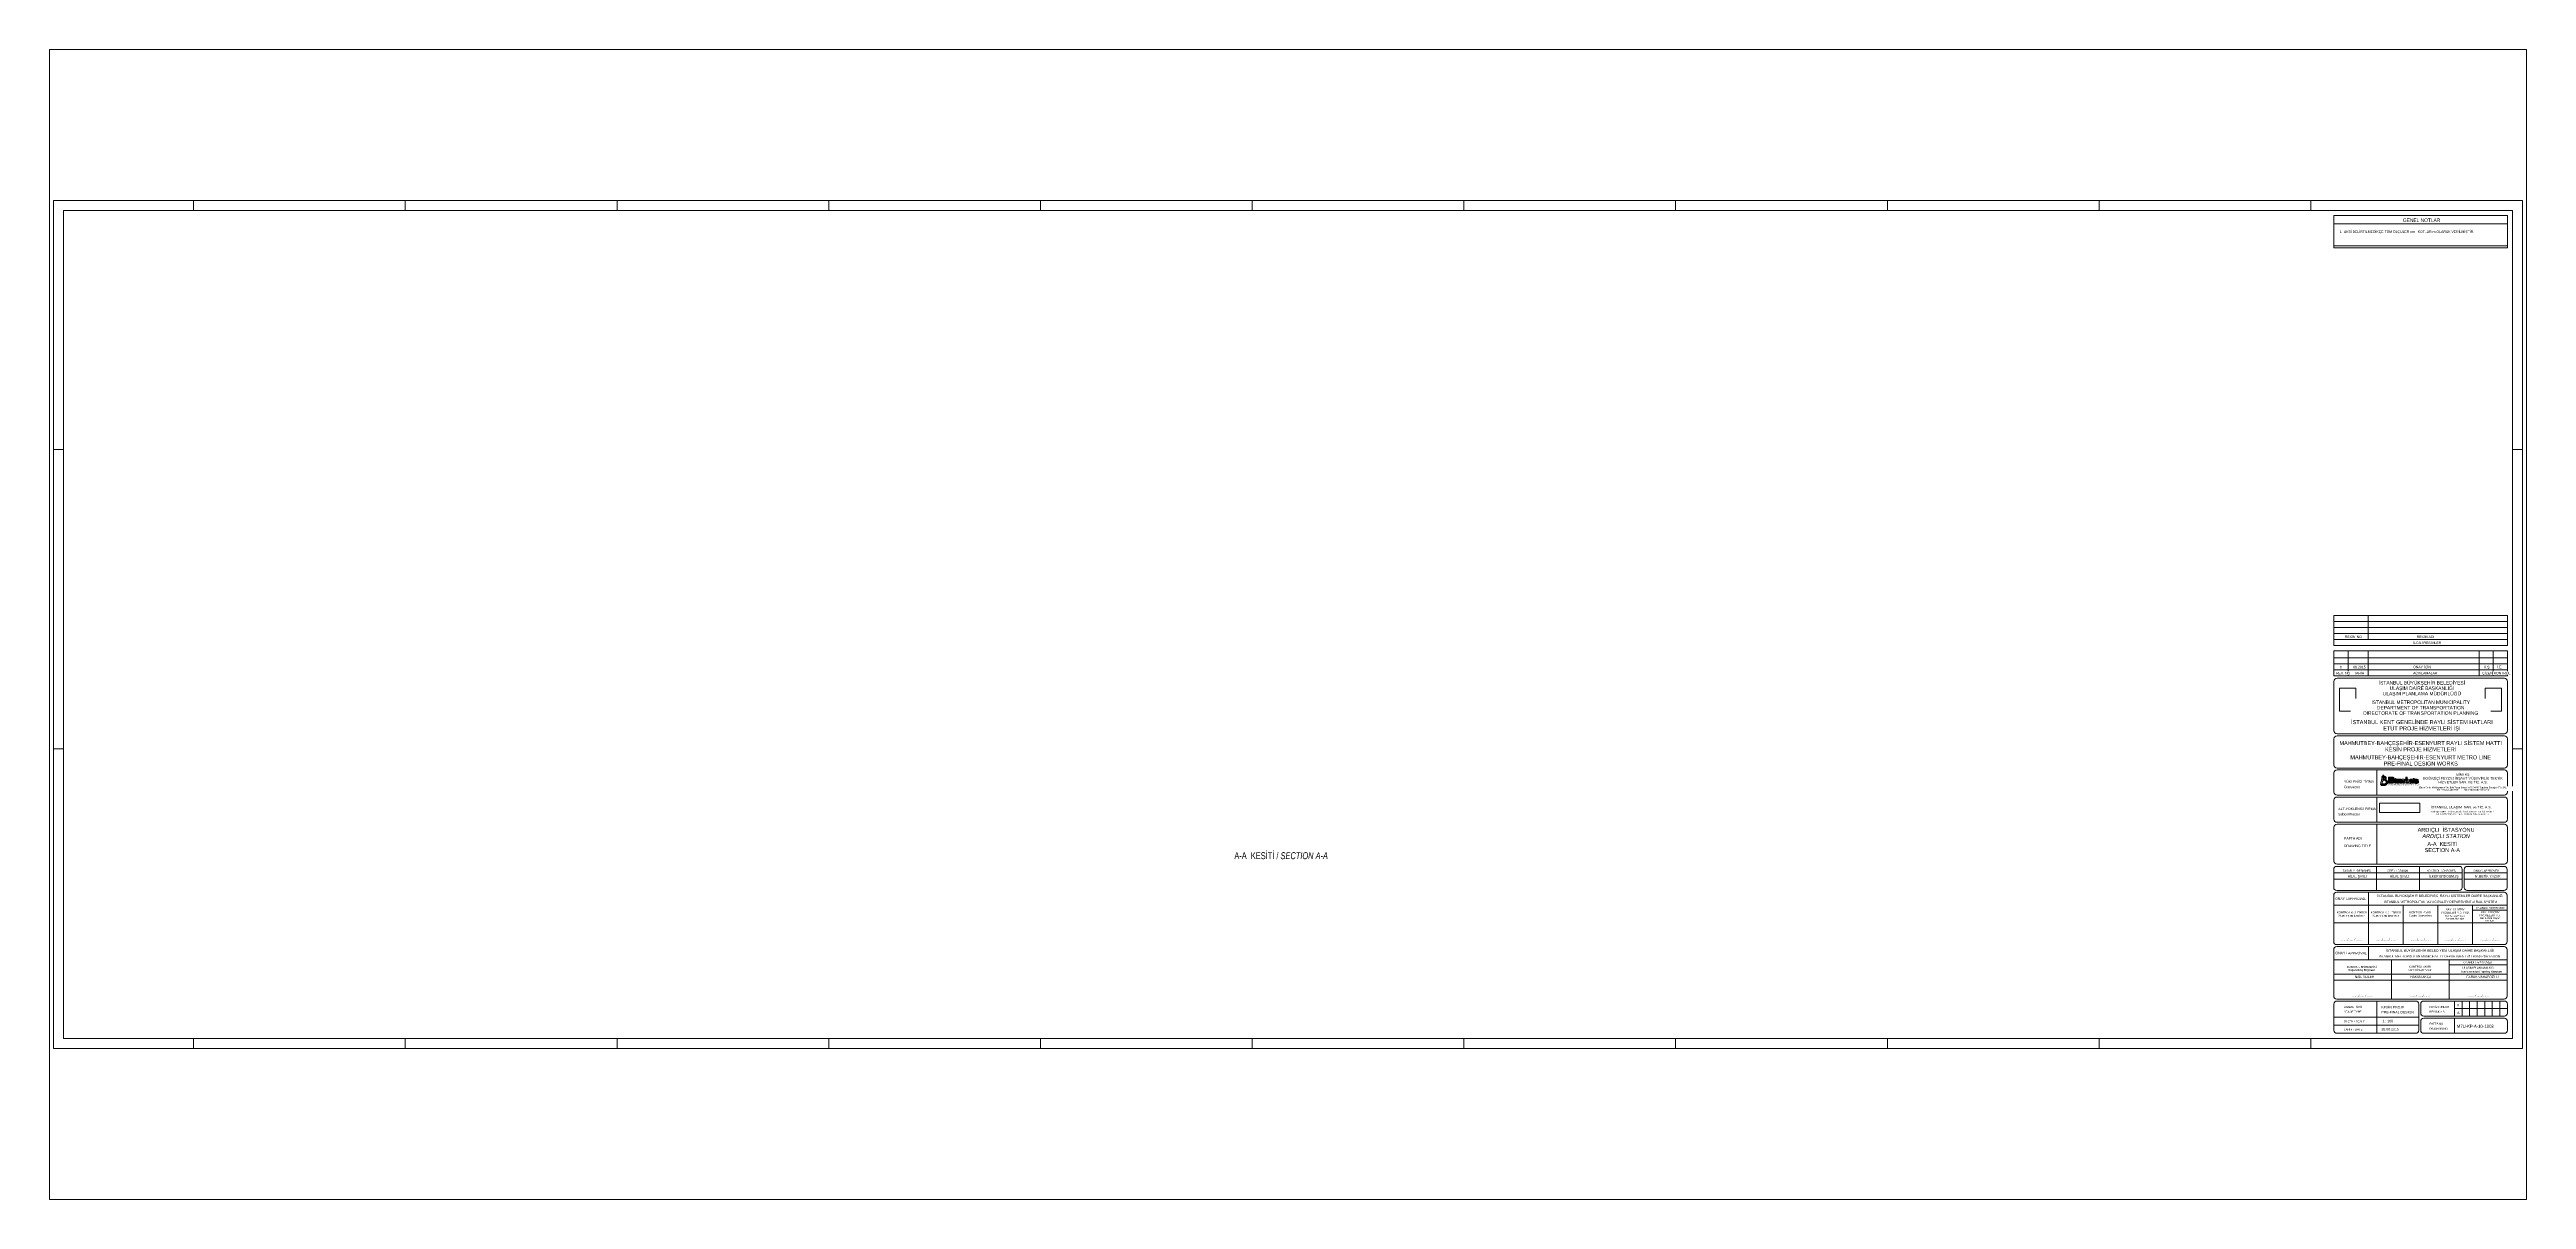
# Paper-space layout 'M7U-KP-A-10-1002' of a CAD drawing. Header units: centimetres. Extents: x -105 to 140, y -15 to 99.
import ezdxf

# ---------------------------------------------------------------- set-up
doc = ezdxf.new("R2010")
doc.units = ezdxf.units.CM
doc.header["$LTSCALE"] = 200
for name, color, linetype, lineweight in [('G-ANNO-TEXT', 231, 'Continuous', 9), ('G-ANNO-TTLB', 6, 'Continuous', 9), ('G-ANNO-TTLB-THIN', 151, 'Continuous', 9), ('G-IMPT', 8, 'Continuous', 9)]:
    doc.layers.add(name, color=color, linetype=linetype, lineweight=lineweight)
doc.styles.add('@Arial Unicode MS', font='ARIALUNI.ttf', dxfattribs={"width": 1.2, "height": 0.106733})
doc.styles.add('Arial_10', font='arial.ttf', dxfattribs={"width": 0.8, "height": 0.245883})
doc.styles.add('Arial_11', font='arial.ttf', dxfattribs={"height": 0.226213})
doc.styles.add('Arial_12', font='arial.ttf', dxfattribs={"height": 0.157365})
doc.styles.add('Arial_13', font='arial.ttf', dxfattribs={"width": 0.75, "height": 0.245883})
doc.styles.add('Arial_14', font='arial.ttf', dxfattribs={"width": 0.8, "height": 0.29506})
doc.styles.add('Arial_5', font='arial.ttf', dxfattribs={"height": 0.245883})
doc.styles.add('Arial_6', font='arial.ttf', dxfattribs={"height": 0.344237})
doc.styles.add('Arial_7', font='arial.ttf', dxfattribs={"height": 0.393413})
doc.styles.add('Arial_8', font='arial.ttf', dxfattribs={"height": 0.14753})
doc.styles.add('Arial_9', font='arial.ttf', dxfattribs={"height": 0.196707})
doc.styles.add('Arial_I_1', font='ariali.ttf', dxfattribs={"height": 0.245883})
doc.styles.add('Arial_I_2', font='ariali.ttf', dxfattribs={"height": 0.196707})
doc.styles.add('Dotum_B', font='', dxfattribs={"width": 1.1, "height": 0.07848})
doc.styles.add('Swis721 LtCn BT_5', font='swisscl.ttf', dxfattribs={"height": 0.685978})
doc.styles.get('Dotum_B').set_extended_font_data('Dotum', bold=True)
picture_1 = doc.add_image_def('image1.jpg', size_in_pixel=(3619, 847))
picture_2 = doc.add_image_def('image2.jpg', size_in_pixel=(159, 226))

# ---------------------------------------------------------------- blocks, each defined once
blk = doc.blocks.new('MAHMUTBEY_BAHÇEŞEHİR_A0_6A4_ANTED_rev - bimtas logo_dwg-2001251-A-A  KESİTİ                                                                        SECTION A-A')
at = {"layer": 'G-ANNO-TTLB'}
h = blk.add_hatch(color=256, dxfattribs=at)
edge = h.paths.add_edge_path(flags=0)
edge.add_line((143.73, 126.49), (143.61, 126.49))
edge.add_line((143.61, 126.49), (143.61, 126.38))
edge.add_line((143.61, 126.38), (143.72, 126.38))
edge.add_arc((143.73, 126.44), 0.0558, 267.6466, 450.0573)
edge = h.paths.add_edge_path(flags=0)
edge.add_line((143.73, 126.7), (143.61, 126.7))
edge.add_line((143.61, 126.7), (143.61, 126.6))
edge.add_line((143.61, 126.6), (143.72, 126.6))
edge.add_arc((143.7, 126.65), 0.0555, 285.3365, 423.3631)
edge = h.paths.add_edge_path(flags=0)
edge.add_arc((143.81, 126.68), 0.143, 38.1519, 70.8877)
edge.add_arc((143.69, 126.35), 0.496, 70.8877, 79.7931)
edge.add_arc((143.74, 126.6), 0.239, 79.7931, 91.9014)
edge.add_line((143.73, 126.84), (143.41, 126.84))
edge.add_line((143.41, 126.84), (143.41, 126.84))
edge.add_line((143.41, 126.84), (143.41, 126.25))
edge.add_line((143.41, 126.25), (143.77, 126.25))
edge.add_line((143.77, 126.25), (143.83, 126.26))
edge.add_line((143.83, 126.26), (143.88, 126.28))
edge.add_line((143.88, 126.28), (143.92, 126.31))
edge.add_line((143.92, 126.31), (143.95, 126.35))
edge.add_arc((143.75, 126.42), 0.217, 339.9079, 381.7413)
edge.add_arc((143.87, 126.47), 0.085, 21.7413, 87.0404)
edge.add_arc((143.88, 126.56), 0.00824, 85.0268, 267.0404, ccw=False)
edge.add_arc((143.8, 126.7), 0.146, 301.4048, 350.5029)
edge.add_arc((143.82, 126.69), 0.126, 350.5029, 398.1519)
edge = h.paths.add_edge_path(flags=0)
edge.add_line((142.93, 126.53), (142.93, 126.53))
edge.add_line((142.93, 126.53), (142.93, 126.53))
edge = h.paths.add_edge_path(flags=0)
edge.add_line((142.92, 126.54), (142.92, 126.54))
edge.add_line((142.93, 126.55), (142.92, 126.54))
edge = h.paths.add_edge_path(flags=0)
edge.add_line((142.93, 126.55), (142.93, 126.55))
edge.add_line((142.93, 126.56), (142.93, 126.55))
edge = h.paths.add_edge_path(flags=0)
edge.add_line((142.94, 126.57), (142.94, 126.57))
edge.add_line((142.95, 126.58), (142.94, 126.57))
edge = h.paths.add_edge_path(flags=0)
edge.add_line((143.03, 126.66), (143.02, 126.65))
edge.add_line((143.03, 126.66), (143.03, 126.66))
edge = h.paths.add_edge_path(flags=0)
edge.add_line((142.75, 126.91), (142.75, 126.9))
edge.add_line((142.75, 126.92), (142.75, 126.91))
edge = h.paths.add_edge_path(flags=0)
edge.add_line((142.77, 126.92), (142.76, 126.92))
edge.add_line((142.78, 126.91), (142.77, 126.92))
edge = h.paths.add_edge_path(flags=0)
edge.add_arc((142.96, 126.72), 0.21, -9.5386, 61.252, ccw=False)
edge.add_line((143.16, 126.68), (143.13, 126.62))
edge.add_line((143.13, 126.62), (143.1, 126.59))
edge.add_line((143.1, 126.59), (143.01, 126.55))
edge.add_line((143.01, 126.55), (142.93, 126.53))
edge.add_line((142.92, 126.53), (142.93, 126.53))
edge.add_line((142.93, 126.56), (142.94, 126.57))
edge.add_line((142.95, 126.58), (142.97, 126.61))
edge.add_line((142.98, 126.61), (142.97, 126.61))
edge.add_line((142.98, 126.61), (142.99, 126.62))
edge.add_line((143, 126.62), (142.99, 126.62))
edge.add_line((143, 126.62), (143.01, 126.63))
edge.add_line((143.01, 126.63), (143.02, 126.65))
edge.add_line((143.03, 126.66), (143.03, 126.67))
edge.add_line((143.03, 126.68), (143.03, 126.67))
edge.add_line((143.03, 126.7), (143.03, 126.69))
edge.add_line((143.03, 126.7), (143.03, 126.72))
edge.add_line((143.03, 126.72), (143.03, 126.74))
edge.add_line((143.03, 126.74), (143.02, 126.76))
edge.add_line((143.02, 126.76), (143, 126.78))
edge.add_line((143, 126.78), (142.99, 126.79))
edge.add_line((142.99, 126.79), (142.97, 126.8))
edge.add_line((142.97, 126.8), (142.94, 126.81))
edge.add_line((142.94, 126.81), (142.87, 126.81))
edge.add_line((142.87, 126.81), (142.85, 126.8))
edge.add_line((142.85, 126.8), (142.82, 126.8))
edge.add_line((142.81, 126.8), (142.82, 126.8))
edge.add_line((142.81, 126.8), (142.76, 126.8))
edge.add_line((142.75, 126.8), (142.76, 126.8))
edge.add_line((142.75, 126.8), (142.75, 126.8))
edge.add_line((142.74, 126.81), (142.75, 126.8))
edge.add_line((142.74, 126.81), (142.74, 126.82))
edge.add_line((142.73, 126.82), (142.74, 126.82))
edge.add_line((142.73, 126.82), (142.73, 126.84))
edge.add_line((142.73, 126.85), (142.73, 126.84))
edge.add_line((142.73, 126.85), (142.74, 126.87))
edge.add_line((142.74, 126.89), (142.74, 126.87))
edge.add_line((142.74, 126.89), (142.75, 126.9))
edge.add_line((142.78, 126.91), (142.79, 126.91))
edge.add_line((142.81, 126.91), (142.79, 126.91))
edge.add_line((142.81, 126.91), (142.82, 126.91))
edge.add_line((142.82, 126.91), (143.02, 126.91))
edge.add_line((143.02, 126.91), (143.04, 126.91))
edge.add_line((143.04, 126.91), (143.06, 126.9))
blk.add_hatch(color=256, dxfattribs=at).paths.add_polyline_path([(144.18, 126.64), (144.18, 126.25), (144.02, 126.25), (144.02, 126.64), (144.1, 126.56)], flags=0)
h = blk.add_hatch(color=256, dxfattribs=at)
edge = h.paths.add_edge_path(flags=0)
edge.add_arc((144.86, 126.52), 0.133, 4.8053, 70.0634, ccw=False)
edge.add_line((144.99, 126.53), (144.99, 126.25))
edge.add_line((144.99, 126.25), (144.82, 126.25))
edge.add_line((144.82, 126.25), (144.82, 126.48))
edge.add_arc((144.77, 126.47), 0.0563, 5.6225, 182.003)
edge.add_line((144.71, 126.47), (144.71, 126.25))
edge.add_line((144.71, 126.25), (144.55, 126.25))
edge.add_line((144.55, 126.25), (144.55, 126.46))
edge.add_arc((144.49, 126.47), 0.0567, 352.9991, 548.9098)
edge.add_line((144.44, 126.46), (144.44, 126.25))
edge.add_line((144.44, 126.25), (144.27, 126.25))
edge.add_line((144.27, 126.25), (144.27, 126.64))
edge.add_line((144.27, 126.64), (144.42, 126.64))
edge.add_line((144.42, 126.64), (144.42, 126.58))
edge.add_line((144.43, 126.58), (144.43, 126.58))
edge.add_line((144.43, 126.58), (144.43, 126.58))
edge.add_line((144.43, 126.58), (144.42, 126.58))
edge.add_line((144.42, 126.58), (144.42, 126.58))
edge.add_line((144.42, 126.58), (144.42, 126.58))
edge.add_line((144.42, 126.58), (144.42, 126.58))
edge.add_line((144.42, 126.58), (144.42, 126.58))
edge.add_line((144.42, 126.58), (144.42, 126.58))
edge.add_line((144.42, 126.58), (144.42, 126.58))
edge.add_line((144.42, 126.58), (144.42, 126.58))
edge.add_arc((144.56, 126.5), 0.155, 34.5886, 147.024, ccw=False)
edge.add_line((144.69, 126.58), (144.69, 126.58))
edge.add_line((144.69, 126.58), (144.69, 126.58))
edge.add_line((144.69, 126.58), (144.69, 126.58))
edge.add_line((144.69, 126.58), (144.69, 126.58))
edge.add_line((144.69, 126.58), (144.69, 126.58))
edge.add_line((144.69, 126.58), (144.69, 126.58))
edge.add_line((144.69, 126.58), (144.69, 126.58))
edge.add_line((144.69, 126.58), (144.69, 126.58))
edge.add_line((144.69, 126.58), (144.68, 126.58))
edge.add_line((144.68, 126.58), (144.68, 126.59))
edge.add_arc((144.84, 126.47), 0.183, 70.0634, 142.8796, ccw=False)
h = blk.add_hatch(color=256, dxfattribs=at)
edge = h.paths.add_edge_path(flags=0)
edge.add_line((145.26, 126.84), (145.26, 126.64))
edge.add_line((145.26, 126.64), (145.34, 126.64))
edge.add_line((145.34, 126.64), (145.34, 126.55))
edge.add_line((145.34, 126.55), (145.26, 126.55))
edge.add_line((145.26, 126.55), (145.26, 126.39))
edge.add_arc((145.28, 126.38), 0.0198, 153.7317, 276.9095)
edge.add_line((145.28, 126.36), (145.34, 126.36))
edge.add_line((145.34, 126.36), (145.34, 126.25))
edge.add_line((145.34, 126.25), (145.18, 126.25))
edge.add_arc((145.18, 126.34), 0.088, 182.402, 266.2042, ccw=False)
edge.add_line((145.1, 126.33), (145.1, 126.55))
edge.add_line((145.1, 126.55), (145.04, 126.55))
edge.add_line((145.04, 126.55), (145.04, 126.64))
edge.add_line((145.04, 126.64), (145.1, 126.64))
edge.add_line((145.1, 126.64), (145.1, 126.84))
edge.add_line((145.1, 126.84), (145.26, 126.84))
h = blk.add_hatch(color=256, dxfattribs=at)
edge = h.paths.add_edge_path(flags=0)
edge.add_line((145.69, 126.42), (145.69, 126.42))
edge.add_line((145.68, 126.42), (145.69, 126.42))
edge = h.paths.add_edge_path(flags=0)
edge.add_line((145.57, 126.35), (145.57, 126.35))
edge.add_line((145.58, 126.34), (145.57, 126.35))
edge = h.paths.add_edge_path(flags=0)
edge.add_line((145.69, 126.41), (145.69, 126.4))
edge.add_line((145.69, 126.41), (145.69, 126.41))
edge = h.paths.add_edge_path(flags=0)
edge.add_line((145.69, 126.42), (145.69, 126.42))
edge.add_line((145.68, 126.42), (145.65, 126.41))
edge.add_line((145.65, 126.41), (145.63, 126.41))
edge.add_line((145.63, 126.41), (145.61, 126.4))
edge.add_line((145.6, 126.4), (145.61, 126.4))
edge.add_line((145.6, 126.4), (145.6, 126.4))
edge.add_line((145.59, 126.39), (145.6, 126.4))
edge.add_line((145.59, 126.39), (145.58, 126.38))
edge.add_line((145.57, 126.38), (145.58, 126.38))
edge.add_line((145.57, 126.38), (145.57, 126.37))
edge.add_line((145.57, 126.36), (145.57, 126.37))
edge.add_line((145.57, 126.36), (145.57, 126.35))
edge.add_line((145.58, 126.34), (145.58, 126.33))
edge.add_line((145.58, 126.33), (145.6, 126.32))
edge.add_line((145.6, 126.32), (145.64, 126.33))
edge.add_line((145.65, 126.33), (145.64, 126.33))
edge.add_line((145.65, 126.33), (145.66, 126.33))
edge.add_line((145.66, 126.33), (145.67, 126.34))
edge.add_line((145.67, 126.34), (145.69, 126.37))
edge.add_line((145.69, 126.37), (145.7, 126.38))
edge.add_line((145.7, 126.38), (145.69, 126.4))
edge.add_line((145.69, 126.41), (145.69, 126.42))
edge = h.paths.add_edge_path(flags=0)
edge.add_line((145.7, 126.29), (145.71, 126.29))
edge.add_line((145.7, 126.29), (145.7, 126.29))
edge = h.paths.add_edge_path(flags=0)
edge.add_line((145.86, 126.53), (145.86, 126.3))
edge.add_arc((145.9, 126.3), 0.0452, 181.1794, 241.1462)
edge.add_line((145.88, 126.25), (145.88, 126.25))
edge.add_line((145.88, 126.25), (145.88, 126.25))
edge.add_line((145.88, 126.25), (145.88, 126.25))
edge.add_line((145.88, 126.25), (145.88, 126.25))
edge.add_line((145.88, 126.25), (145.88, 126.25))
edge.add_line((145.88, 126.25), (145.88, 126.26))
edge.add_line((145.88, 126.26), (145.88, 126.26))
edge.add_line((145.88, 126.26), (145.88, 126.26))
edge.add_line((145.88, 126.26), (145.88, 126.26))
edge.add_line((145.88, 126.25), (145.72, 126.25))
edge.add_arc((145.72, 126.26), 0.015, 176.772, 248.6774, ccw=False)
edge.add_arc((145.47, 126.28), 0.243, 356.772, 363.228)
edge.add_arc((145.55, 126.45), 0.218, 242.4066, 312.29, ccw=False)
edge.add_arc((145.51, 126.35), 0.111, 117.232, 238.3077, ccw=False)
edge.add_arc((145.61, 126.09), 0.396, 95.5355, 112.677, ccw=False)
edge.add_line((145.57, 126.48), (145.64, 126.49))
edge.add_line((145.64, 126.49), (145.66, 126.49))
edge.add_line((145.66, 126.49), (145.67, 126.5))
edge.add_line((145.68, 126.51), (145.67, 126.5))
edge.add_line((145.68, 126.51), (145.69, 126.52))
edge.add_line((145.69, 126.53), (145.69, 126.52))
edge.add_line((145.69, 126.53), (145.69, 126.54))
edge.add_line((145.68, 126.55), (145.69, 126.54))
edge.add_line((145.68, 126.55), (145.67, 126.56))
edge.add_line((145.66, 126.56), (145.67, 126.56))
edge.add_line((145.66, 126.56), (145.64, 126.56))
edge.add_line((145.64, 126.56), (145.61, 126.56))
edge.add_line((145.6, 126.55), (145.61, 126.56))
edge.add_line((145.6, 126.55), (145.59, 126.54))
edge.add_line((145.59, 126.53), (145.59, 126.54))
edge.add_line((145.59, 126.53), (145.58, 126.53))
edge.add_line((145.58, 126.52), (145.58, 126.53))
edge.add_line((145.58, 126.52), (145.44, 126.52))
edge.add_arc((145.45, 126.54), 0.0202, 168.4111, 243.3698, ccw=False)
edge.add_arc((145.57, 126.5), 0.146, 97.062, 163.0431, ccw=False)
edge.add_arc((145.64, 125.98), 0.677, 82.5431, 98.19, ccw=False)
edge.add_arc((145.74, 126.53), 0.121, 2.7749, 91.6767, ccw=False)
h = blk.add_hatch(color=256, dxfattribs=at)
edge = h.paths.add_edge_path(flags=0)
edge.add_arc((145.9, 126.65), 0.0734, 180, 360)
edge.add_arc((145.9, 126.65), 0.0734, -180, 0, ccw=False)
h = blk.add_hatch(color=256, dxfattribs=at)
edge = h.paths.add_edge_path(flags=0)
edge.add_line((146.14, 126.32), (146.15, 126.32))
edge.add_line((146.14, 126.32), (146.14, 126.32))
edge = h.paths.add_edge_path(flags=0)
edge.add_line((146.1, 126.34), (146.1, 126.34))
edge.add_line((146.11, 126.33), (146.1, 126.34))
edge = h.paths.add_edge_path(flags=0)
edge.add_line((146.2, 126.35), (146.2, 126.35))
edge.add_line((146.2, 126.36), (146.2, 126.35))
edge = h.paths.add_edge_path(flags=0)
edge.add_line((146.2, 126.37), (146.2, 126.37))
edge.add_line((146.19, 126.38), (146.2, 126.37))
edge = h.paths.add_edge_path(flags=0)
edge.add_line((146.35, 126.53), (146.35, 126.54))
edge.add_line((146.34, 126.53), (146.35, 126.53))
edge = h.paths.add_edge_path(flags=0)
edge.add_line((146.13, 126.57), (146.14, 126.57))
edge.add_line((146.13, 126.56), (146.13, 126.57))
edge = h.paths.add_edge_path(flags=0)
edge.add_line((146.11, 126.56), (146.12, 126.56))
edge.add_line((146.11, 126.55), (146.11, 126.56))
edge = h.paths.add_edge_path(flags=0)
edge.add_line((146.11, 126.55), (146.11, 126.55))
edge.add_line((146.11, 126.54), (146.11, 126.55))
edge = h.paths.add_edge_path(flags=0)
edge.add_line((146.11, 126.53), (146.11, 126.53))
edge.add_line((146.11, 126.53), (146.11, 126.53))
edge = h.paths.add_edge_path(flags=0)
edge.add_line((146.16, 126.51), (146.22, 126.5))
edge.add_line((146.22, 126.5), (146.27, 126.48))
edge.add_line((146.27, 126.48), (146.32, 126.46))
edge.add_line((146.32, 126.46), (146.35, 126.44))
edge.add_line((146.35, 126.44), (146.36, 126.4))
edge.add_line((146.36, 126.39), (146.36, 126.4))
edge.add_line((146.36, 126.39), (146.36, 126.37))
edge.add_line((146.36, 126.37), (146.36, 126.35))
edge.add_line((146.36, 126.35), (146.36, 126.33))
edge.add_line((146.36, 126.33), (146.34, 126.3))
edge.add_line((146.34, 126.3), (146.32, 126.29))
edge.add_line((146.32, 126.29), (146.3, 126.27))
edge.add_line((146.3, 126.27), (146.27, 126.26))
edge.add_line((146.27, 126.26), (146.23, 126.24))
edge.add_line((146.23, 126.24), (146.23, 126.24))
edge.add_line((146.23, 126.24), (146.15, 126.32))
edge.add_line((146.14, 126.32), (146.07, 126.25))
edge.add_line((146.07, 126.25), (146.05, 126.25))
edge.add_line((146.05, 126.25), (146.02, 126.26))
edge.add_line((146.02, 126.26), (145.99, 126.27))
edge.add_line((145.99, 126.27), (145.98, 126.28))
edge.add_line((145.98, 126.28), (145.95, 126.31))
edge.add_line((145.95, 126.31), (145.94, 126.34))
edge.add_line((145.94, 126.34), (145.94, 126.36))
edge.add_line((145.94, 126.37), (145.94, 126.36))
edge.add_line((145.94, 126.37), (146.09, 126.37))
edge.add_line((146.09, 126.36), (146.09, 126.37))
edge.add_line((146.09, 126.36), (146.1, 126.34))
edge.add_line((146.11, 126.33), (146.11, 126.33))
edge.add_line((146.12, 126.32), (146.11, 126.33))
edge.add_line((146.12, 126.32), (146.14, 126.32))
edge.add_line((146.15, 126.32), (146.14, 126.32))
edge.add_line((146.15, 126.32), (146.16, 126.32))
edge.add_line((146.16, 126.32), (146.18, 126.33))
edge.add_line((146.19, 126.33), (146.18, 126.33))
edge.add_line((146.19, 126.33), (146.2, 126.35))
edge.add_line((146.2, 126.36), (146.2, 126.37))
edge.add_line((146.19, 126.38), (146.17, 126.39))
edge.add_line((146.17, 126.39), (146.15, 126.39))
edge.add_line((146.15, 126.39), (146.12, 126.4))
edge.add_line((146.12, 126.4), (146.08, 126.41))
edge.add_line((146.08, 126.41), (146.06, 126.41))
edge.add_line((146.06, 126.41), (146.03, 126.42))
edge.add_line((146.03, 126.42), (146.01, 126.43))
edge.add_line((146.01, 126.43), (145.99, 126.43))
edge.add_line((145.99, 126.43), (145.97, 126.45))
edge.add_line((145.97, 126.45), (145.95, 126.48))
edge.add_line((145.95, 126.48), (145.95, 126.5))
edge.add_line((145.95, 126.5), (145.95, 126.55))
edge.add_line((145.95, 126.55), (145.96, 126.58))
edge.add_line((145.96, 126.58), (145.98, 126.61))
edge.add_line((145.98, 126.61), (145.99, 126.62))
edge.add_line((145.99, 126.62), (146.03, 126.64))
edge.add_line((146.03, 126.64), (146.06, 126.64))
edge.add_line((146.06, 126.64), (146.1, 126.65))
edge.add_line((146.1, 126.65), (146.16, 126.65))
edge.add_line((146.16, 126.65), (146.22, 126.65))
edge.add_line((146.22, 126.65), (146.25, 126.64))
edge.add_line((146.25, 126.64), (146.29, 126.62))
edge.add_line((146.29, 126.62), (146.32, 126.6))
edge.add_line((146.32, 126.6), (146.34, 126.57))
edge.add_line((146.34, 126.57), (146.34, 126.56))
edge.add_line((146.34, 126.56), (146.35, 126.54))
edge.add_line((146.34, 126.53), (146.31, 126.53))
edge.add_line((146.31, 126.53), (146.2, 126.53))
edge.add_line((146.2, 126.53), (146.2, 126.53))
edge.add_line((146.2, 126.53), (146.19, 126.55))
edge.add_line((146.18, 126.56), (146.19, 126.55))
edge.add_line((146.18, 126.56), (146.16, 126.57))
edge.add_line((146.16, 126.57), (146.14, 126.57))
edge.add_line((146.13, 126.56), (146.12, 126.56))
edge.add_line((146.11, 126.54), (146.11, 126.53))
edge.add_line((146.12, 126.52), (146.11, 126.53))
edge.add_line((146.12, 126.52), (146.14, 126.52))
edge.add_line((146.14, 126.52), (146.16, 126.51))
at = {"layer": 'G-IMPT', "lineweight": 18}
h = blk.add_hatch(color=256, dxfattribs=at)
edge = h.paths.add_edge_path(flags=0)
edge.add_line((142.74, 126.12), (142.72, 126.12))
edge.add_line((142.74, 126.12), (142.74, 126.12))
edge = h.paths.add_edge_path(flags=0)
edge.add_line((142.75, 126.13), (142.74, 126.12))
edge.add_line((142.76, 126.13), (142.75, 126.13))
edge = h.paths.add_edge_path(flags=0)
edge.add_line((142.77, 126.15), (142.76, 126.15))
edge.add_line((142.77, 126.16), (142.77, 126.15))
edge = h.paths.add_edge_path(flags=0)
edge.add_line((142.77, 126.18), (142.77, 126.18))
edge.add_line((142.77, 126.19), (142.77, 126.18))
edge = h.paths.add_edge_path(flags=0)
edge.add_line((142.77, 126.19), (142.77, 126.19))
edge.add_line((142.78, 126.19), (142.77, 126.19))
edge = h.paths.add_edge_path(flags=0)
edge.add_line((142.78, 126.2), (142.78, 126.19))
edge.add_line((142.79, 126.2), (142.78, 126.2))
edge = h.paths.add_edge_path(flags=0)
edge.add_line((142.79, 126.2), (142.79, 126.2))
edge.add_line((142.79, 126.2), (142.79, 126.2))
edge = h.paths.add_edge_path(flags=0)
edge.add_line((142.8, 126.2), (142.79, 126.2))
edge.add_line((142.8, 126.2), (142.8, 126.2))
edge = h.paths.add_edge_path(flags=0)
edge.add_line((142.82, 126.2), (142.81, 126.2))
edge.add_line((142.82, 126.2), (142.82, 126.2))
edge = h.paths.add_edge_path(flags=0)
edge.add_line((142.84, 126.18), (142.84, 126.19))
edge.add_line((142.85, 126.18), (142.84, 126.18))
edge = h.paths.add_edge_path(flags=0)
edge.add_line((142.86, 126.18), (142.85, 126.18))
edge.add_line((142.86, 126.18), (142.86, 126.18))
edge = h.paths.add_edge_path(flags=0)
edge.add_line((143.03, 126.51), (143.03, 126.51))
edge.add_line((143.02, 126.52), (143.03, 126.51))
edge = h.paths.add_edge_path(flags=0)
edge.add_line((143.02, 126.52), (143.02, 126.52))
edge.add_line((143.02, 126.53), (143.02, 126.52))
edge = h.paths.add_edge_path(flags=0)
edge.add_line((143.02, 126.53), (143.02, 126.53))
edge.add_line((143.02, 126.53), (143.02, 126.53))
edge = h.paths.add_edge_path(flags=0)
edge.add_line((143.02, 126.53), (143.02, 126.53))
edge.add_line((143.03, 126.53), (143.02, 126.53))
edge = h.paths.add_edge_path(flags=0)
edge.add_line((143.05, 126.54), (143.05, 126.53))
edge.add_line((143.06, 126.54), (143.05, 126.54))
edge = h.paths.add_edge_path(flags=0)
edge.add_line((143.13, 126.58), (143.12, 126.58))
edge.add_line((143.13, 126.59), (143.13, 126.58))
edge = h.paths.add_edge_path(flags=0)
edge.add_line((143.15, 126.59), (143.14, 126.59))
edge.add_line((143.15, 126.59), (143.15, 126.59))
edge = h.paths.add_edge_path(flags=0)
edge.add_line((143.32, 126.4), (143.32, 126.36))
edge.add_line((143.32, 126.36), (143.32, 126.31))
edge.add_line((143.32, 126.31), (143.31, 126.27))
edge.add_line((143.31, 126.27), (143.29, 126.2))
edge.add_line((143.29, 126.2), (143.24, 126.14))
edge.add_line((143.24, 126.14), (143.19, 126.08))
edge.add_line((143.19, 126.08), (143.14, 126.04))
edge.add_line((143.14, 126.04), (143.08, 126.02))
edge.add_line((143.08, 126.02), (142.96, 126.01))
edge.add_line((142.96, 126.01), (142.91, 126.01))
edge.add_line((142.91, 126.01), (142.8, 126.01))
edge.add_line((142.8, 126.01), (142.7, 126.01))
edge.add_line((142.7, 126.01), (142.68, 126.01))
edge.add_line((142.67, 126.01), (142.68, 126.01))
edge.add_line((142.67, 126.01), (142.67, 126.02))
edge.add_line((142.67, 126.02), (142.68, 126.07))
edge.add_line((142.68, 126.07), (142.69, 126.09))
edge.add_line((142.69, 126.09), (142.71, 126.11))
edge.add_line((142.71, 126.11), (142.72, 126.12))
edge.add_line((142.74, 126.12), (142.74, 126.12))
edge.add_line((142.76, 126.13), (142.76, 126.15))
edge.add_line((142.77, 126.16), (142.77, 126.18))
edge.add_line((142.8, 126.2), (142.81, 126.2))
edge.add_line((142.82, 126.2), (142.84, 126.19))
edge.add_line((142.85, 126.18), (142.85, 126.18))
edge.add_line((142.86, 126.18), (142.91, 126.17))
edge.add_line((142.91, 126.17), (142.94, 126.17))
edge.add_line((142.94, 126.17), (142.98, 126.18))
edge.add_line((142.98, 126.18), (143.01, 126.18))
edge.add_line((143.01, 126.18), (143.06, 126.19))
edge.add_line((143.06, 126.19), (143.11, 126.21))
edge.add_line((143.11, 126.21), (143.13, 126.23))
edge.add_line((143.13, 126.23), (143.15, 126.27))
edge.add_line((143.15, 126.27), (143.17, 126.3))
edge.add_line((143.17, 126.3), (143.17, 126.33))
edge.add_line((143.17, 126.33), (143.18, 126.39))
edge.add_line((143.18, 126.39), (143.17, 126.42))
edge.add_line((143.17, 126.42), (143.14, 126.44))
edge.add_line((143.13, 126.45), (143.14, 126.44))
edge.add_line((143.13, 126.45), (143.12, 126.47))
edge.add_line((143.12, 126.48), (143.12, 126.47))
edge.add_line((143.12, 126.48), (143.09, 126.5))
edge.add_line((143.08, 126.5), (143.09, 126.5))
edge.add_line((143.08, 126.5), (143.06, 126.5))
edge.add_line((143.06, 126.5), (143.04, 126.5))
edge.add_line((143.03, 126.51), (143.04, 126.5))
edge.add_line((143.03, 126.51), (143.03, 126.51))
edge.add_line((143.03, 126.53), (143.05, 126.53))
edge.add_line((143.06, 126.54), (143.07, 126.54))
edge.add_line((143.07, 126.54), (143.09, 126.55))
edge.add_line((143.09, 126.55), (143.11, 126.57))
edge.add_line((143.11, 126.57), (143.12, 126.58))
edge.add_line((143.13, 126.59), (143.14, 126.59))
edge.add_line((143.15, 126.59), (143.17, 126.58))
edge.add_line((143.17, 126.58), (143.19, 126.57))
edge.add_line((143.19, 126.57), (143.24, 126.53))
edge.add_line((143.24, 126.53), (143.26, 126.5))
edge.add_line((143.26, 126.5), (143.29, 126.45))
edge.add_line((143.29, 126.45), (143.31, 126.42))
edge.add_line((143.31, 126.42), (143.32, 126.4))
at = {"layer": 'G-ANNO-TTLB'}
blk.add_line((145.86, 126.53), (145.86, 126.3), dxfattribs=at)
at = {"layer": 'G-ANNO-TTLB', "flags": 128}
for points in [[(143.06, 126.9), (143.04, 126.91), (143.02, 126.91), (142.82, 126.91), (142.81, 126.91), (142.79, 126.91), (142.78, 126.91), (142.77, 126.92), (142.76, 126.92), (142.76, 126.92), (142.75, 126.92), (142.75, 126.91), (142.75, 126.9), (142.74, 126.89), (142.74, 126.87), (142.73, 126.85), (142.73, 126.84), (142.73, 126.82), (142.74, 126.82), (142.74, 126.81), (142.75, 126.8), (142.75, 126.8), (142.76, 126.8), (142.81, 126.8), (142.82, 126.8), (142.85, 126.8), (142.87, 126.81), (142.89, 126.81), (142.9, 126.81), (142.91, 126.81), (142.94, 126.81), (142.97, 126.8), (142.99, 126.79), (143, 126.78), (143.02, 126.76), (143.03, 126.74), (143.03, 126.72), (143.03, 126.7), (143.03, 126.69), (143.03, 126.68), (143.03, 126.68), (143.03, 126.67), (143.03, 126.66), (143.03, 126.66), (143.02, 126.65), (143.01, 126.63), (143, 126.62), (142.99, 126.62), (142.98, 126.61), (142.97, 126.61), (142.95, 126.58), (142.94, 126.57), (142.94, 126.57), (142.93, 126.56), (142.93, 126.55), (142.93, 126.55), (142.92, 126.54), (142.92, 126.54), (142.92, 126.54), (142.92, 126.53), (142.93, 126.53), (142.93, 126.53), (142.93, 126.53), (143.01, 126.55), (143.1, 126.59), (143.13, 126.62), (143.16, 126.68)], [(143.73, 126.84), (143.41, 126.84), (143.41, 126.84), (143.41, 126.24), (143.77, 126.25), (143.83, 126.26), (143.88, 126.28), (143.92, 126.31), (143.95, 126.35)], [(143.73, 126.7), (143.61, 126.7), (143.61, 126.6), (143.72, 126.6)], [(143.73, 126.49), (143.61, 126.49), (143.61, 126.38), (143.72, 126.38)], [(144.42, 126.58), (144.42, 126.64), (144.27, 126.64), (144.27, 126.25), (144.44, 126.25), (144.44, 126.46)], [(144.55, 126.46), (144.55, 126.25), (144.71, 126.25), (144.71, 126.47)], [(144.82, 126.48), (144.82, 126.25), (144.99, 126.25), (144.99, 126.53)], [(145.1, 126.33), (145.1, 126.55), (145.04, 126.55), (145.04, 126.64), (145.1, 126.64), (145.1, 126.84), (145.26, 126.84), (145.26, 126.64), (145.34, 126.64), (145.34, 126.55), (145.26, 126.55), (145.26, 126.39)], [(145.28, 126.36), (145.34, 126.36), (145.34, 126.25), (145.19, 126.25)], [(145.57, 126.48), (145.61, 126.49), (145.64, 126.49), (145.66, 126.49), (145.67, 126.5), (145.68, 126.51), (145.69, 126.52), (145.69, 126.53), (145.69, 126.54), (145.68, 126.55), (145.67, 126.56), (145.66, 126.56), (145.64, 126.56), (145.61, 126.56), (145.6, 126.55), (145.59, 126.54), (145.59, 126.53), (145.58, 126.53), (145.58, 126.52), (145.44, 126.52)], [(145.71, 126.29), (145.7, 126.29), (145.7, 126.29), (145.7, 126.29), (145.7, 126.29), (145.7, 126.29), (145.7, 126.29)], [(145.88, 126.25), (145.88, 126.25), (145.72, 126.25)]]:
    blk.add_lwpolyline(points, dxfattribs=at)
for points in [[(144.18, 126.64), (144.18, 126.25), (144.02, 126.25), (144.02, 126.64), (144.1, 126.56)], [(144.03, 126.64), (144.1, 126.71), (144.18, 126.64)], [(145.69, 126.42), (145.68, 126.42), (145.65, 126.41), (145.63, 126.41), (145.61, 126.4), (145.6, 126.4), (145.6, 126.4), (145.59, 126.39), (145.58, 126.38), (145.57, 126.38), (145.57, 126.37), (145.57, 126.36), (145.57, 126.35), (145.57, 126.35), (145.58, 126.34), (145.58, 126.33), (145.6, 126.32), (145.64, 126.33), (145.65, 126.33), (145.66, 126.33), (145.67, 126.34), (145.69, 126.37), (145.7, 126.38), (145.69, 126.4), (145.69, 126.41), (145.69, 126.41), (145.69, 126.42), (145.69, 126.42), (145.69, 126.42)], [(146.2, 126.53), (146.2, 126.53), (146.19, 126.55), (146.18, 126.56), (146.16, 126.57), (146.14, 126.57), (146.13, 126.57), (146.13, 126.56), (146.12, 126.56), (146.11, 126.56), (146.11, 126.55), (146.11, 126.55), (146.11, 126.54), (146.11, 126.53), (146.11, 126.53), (146.11, 126.53), (146.12, 126.52), (146.14, 126.52), (146.16, 126.51), (146.22, 126.5), (146.27, 126.48), (146.32, 126.46), (146.35, 126.44), (146.36, 126.4), (146.36, 126.39), (146.36, 126.37), (146.36, 126.35), (146.36, 126.33), (146.34, 126.3), (146.32, 126.29), (146.3, 126.27), (146.27, 126.26), (146.23, 126.24), (146.23, 126.24), (146.15, 126.32), (146.14, 126.32), (146.14, 126.32), (146.14, 126.32), (146.07, 126.25), (146.05, 126.25), (146.02, 126.26), (145.99, 126.27), (145.98, 126.28), (145.95, 126.31), (145.94, 126.34), (145.94, 126.36), (145.94, 126.37), (146.09, 126.37), (146.09, 126.36), (146.1, 126.34), (146.1, 126.34), (146.11, 126.33), (146.11, 126.33), (146.12, 126.32), (146.14, 126.32), (146.15, 126.32), (146.16, 126.32), (146.18, 126.33), (146.19, 126.33), (146.2, 126.35), (146.2, 126.35), (146.2, 126.36), (146.2, 126.37), (146.2, 126.37), (146.19, 126.38), (146.17, 126.39), (146.15, 126.39), (146.12, 126.4), (146.08, 126.41), (146.06, 126.41), (146.03, 126.42), (146.01, 126.43), (145.99, 126.43), (145.97, 126.45), (145.95, 126.48), (145.95, 126.5), (145.95, 126.55), (145.96, 126.58), (145.98, 126.61), (145.99, 126.62), (146.03, 126.64), (146.06, 126.64), (146.1, 126.65), (146.16, 126.65), (146.22, 126.65), (146.25, 126.64), (146.29, 126.62), (146.32, 126.6), (146.34, 126.57), (146.34, 126.56), (146.35, 126.54), (146.35, 126.53), (146.34, 126.53), (146.31, 126.53)], [(146.07, 126.24), (146.14, 126.17), (146.21, 126.24)]]:
    blk.add_lwpolyline(points, close=True, dxfattribs=at)
at = {"layer": 'G-ANNO-TTLB'}
for radius in [0.0734, 0.0734, 0.0734, 0.0608, 0.0608]:
    blk.add_circle((145.9, 126.65), radius, dxfattribs=at)
for centre, radius, start, end in [((142.96, 126.72), 0.21, 350.4614, 61.252), ((143.7, 126.65), 0.0555, 285.3365, 63.3631), ((143.73, 126.44), 0.0558, 267.6466, 90.0573), ((143.74, 126.6), 0.239, 79.7931, 91.9014), ((143.69, 126.35), 0.496, 70.8877, 79.7931), ((143.81, 126.68), 0.143, 38.1519, 70.8877), ((143.88, 126.56), 0.00824, 85.0268, 267.0404), ((143.87, 126.47), 0.085, 21.7413, 87.0404), ((143.8, 126.7), 0.146, 301.4048, 350.5029), ((143.82, 126.69), 0.126, 350.5029, 38.1519), ((143.75, 126.42), 0.217, 339.9079, 21.7413), ((144.42, 126.58), 0.0036, 190.0405, 327.024), ((144.56, 126.5), 0.155, 34.5886, 147.024), ((144.49, 126.47), 0.0567, 352.9991, 188.9098), ((144.69, 126.59), 0.005, 186.7949, 322.8796), ((144.84, 126.47), 0.183, 70.0634, 142.8796), ((144.77, 126.47), 0.0563, 5.6225, 182.003), ((144.86, 126.52), 0.133, 4.8053, 70.0634), ((145.18, 126.34), 0.088, 182.402, 273.7958), ((145.28, 126.38), 0.0198, 153.7317, 276.9095), ((145.51, 126.35), 0.111, 117.232, 238.3077), ((145.57, 126.5), 0.146, 97.062, 161.3187), ((145.45, 126.54), 0.0202, 155.9507, 243.3698), ((145.55, 126.45), 0.218, 242.4066, 311.3101), ((145.61, 126.09), 0.396, 95.5355, 112.677), ((145.64, 125.98), 0.677, 82.5431, 98.19), ((145.47, 126.28), 0.243, 356.772, 3.228), ((145.72, 126.26), 0.015, 176.772, 248.6774), ((145.74, 126.53), 0.121, 2.7749, 91.6767), ((145.9, 126.3), 0.0452, 178.8206, 241.1462), ((145.88, 126.25), 0.00624, 298.8538, 61.1462)]:
    blk.add_arc(centre, radius, start, end, dxfattribs=at)
at = {"layer": 'G-IMPT', "lineweight": 18, "flags": 128}
for points in [[(142.66, 126.14), (142.68, 126.14), (142.69, 126.14), (142.69, 126.14), (142.7, 126.14), (142.7, 126.14), (142.71, 126.14), (142.72, 126.14), (142.73, 126.15), (142.76, 126.25), (142.77, 126.27), (142.77, 126.28), (142.78, 126.3), (142.78, 126.34), (142.78, 126.35), (142.78, 126.36), (142.8, 126.41), (142.81, 126.42), (142.81, 126.43), (142.82, 126.45), (142.82, 126.46), (142.83, 126.47), (142.83, 126.48), (142.84, 126.51), (142.84, 126.52), (142.84, 126.53), (142.84, 126.54), (142.85, 126.56), (142.86, 126.57), (142.86, 126.58), (142.86, 126.59), (142.86, 126.6), (142.86, 126.61), (142.86, 126.62), (142.86, 126.63), (142.86, 126.64), (142.86, 126.65), (142.86, 126.66), (142.87, 126.68), (142.87, 126.69), (142.87, 126.69), (142.89, 126.72), (142.89, 126.73), (142.9, 126.75), (142.9, 126.75), (142.9, 126.76), (142.9, 126.77), (142.89, 126.78), (142.88, 126.78), (142.86, 126.79), (142.82, 126.79), (142.8, 126.79), (142.79, 126.78), (142.77, 126.79), (142.77, 126.78), (142.76, 126.77), (142.76, 126.76), (142.76, 126.75), (142.75, 126.73), (142.73, 126.69), (142.73, 126.67), (142.73, 126.64), (142.72, 126.63), (142.73, 126.63), (142.72, 126.62), (142.72, 126.61), (142.72, 126.6), (142.71, 126.58), (142.7, 126.56), (142.7, 126.52), (142.7, 126.48), (142.69, 126.45), (142.66, 126.38), (142.65, 126.37), (142.65, 126.36), (142.65, 126.35), (142.64, 126.34), (142.64, 126.33), (142.64, 126.32), (142.63, 126.31), (142.63, 126.3), (142.63, 126.27), (142.63, 126.26), (142.62, 126.23), (142.62, 126.22), (142.62, 126.21), (142.62, 126.2), (142.61, 126.18), (142.61, 126.17), (142.61, 126.16), (142.61, 126.15), (142.61, 126.14), (142.61, 126.14), (142.62, 126.13), (142.62, 126.13), (142.63, 126.13), (142.63, 126.13), (142.63, 126.13), (142.64, 126.13), (142.65, 126.13), (142.65, 126.13), (142.65, 126.13), (142.66, 126.14), (142.66, 126.14)], [(142.67, 126.02), (142.68, 126.07), (142.69, 126.09), (142.71, 126.11), (142.72, 126.12), (142.74, 126.12), (142.74, 126.12), (142.74, 126.12), (142.75, 126.13), (142.76, 126.13), (142.76, 126.15), (142.77, 126.15), (142.77, 126.16), (142.77, 126.18), (142.77, 126.18), (142.77, 126.19), (142.77, 126.19), (142.78, 126.19), (142.78, 126.2), (142.79, 126.2), (142.79, 126.2), (142.79, 126.2), (142.8, 126.2), (142.8, 126.2), (142.81, 126.2), (142.82, 126.2), (142.82, 126.2), (142.84, 126.19), (142.84, 126.18), (142.85, 126.18), (142.85, 126.18), (142.86, 126.18), (142.86, 126.18), (142.91, 126.17), (142.94, 126.17), (142.98, 126.18), (143.01, 126.18), (143.06, 126.19), (143.11, 126.21), (143.13, 126.23), (143.15, 126.27), (143.17, 126.3), (143.17, 126.33), (143.18, 126.39), (143.17, 126.42), (143.14, 126.44), (143.13, 126.45), (143.12, 126.47), (143.12, 126.48), (143.09, 126.5), (143.08, 126.5), (143.06, 126.5), (143.04, 126.5), (143.03, 126.51), (143.03, 126.51), (143.03, 126.51), (143.02, 126.52), (143.02, 126.52), (143.02, 126.53), (143.02, 126.53), (143.02, 126.53), (143.02, 126.53), (143.03, 126.53), (143.05, 126.53), (143.05, 126.54), (143.06, 126.54), (143.07, 126.54), (143.09, 126.55), (143.11, 126.57), (143.12, 126.58), (143.13, 126.58), (143.13, 126.59), (143.14, 126.59), (143.15, 126.59), (143.15, 126.59), (143.17, 126.58), (143.19, 126.57), (143.24, 126.53), (143.26, 126.5), (143.29, 126.45), (143.31, 126.42), (143.32, 126.4), (143.32, 126.36), (143.32, 126.31), (143.31, 126.27), (143.29, 126.2), (143.24, 126.14), (143.19, 126.08), (143.14, 126.04), (143.08, 126.02), (142.96, 126.01), (142.91, 126.01), (142.8, 126.01), (142.7, 126.01), (142.68, 126.01), (142.67, 126.01)], [(142.91, 126.93), (142.87, 126.93), (142.86, 126.94), (142.85, 126.94), (142.85, 126.94), (142.84, 126.95), (142.83, 126.95), (142.83, 126.96), (142.83, 127.02), (142.83, 127.03), (142.84, 127.03), (142.85, 127.04), (142.86, 127.04), (142.86, 127.04), (142.88, 127.04), (142.9, 127.04), (142.91, 127.03), (142.91, 127.03), (142.92, 127.03), (142.92, 127.03), (142.93, 127.02), (142.93, 127.02), (142.93, 127.02), (142.94, 127.01), (142.94, 127), (142.94, 126.99), (142.93, 126.95), (142.93, 126.95), (142.93, 126.94), (142.92, 126.94)]]:
    blk.add_lwpolyline(points, close=True, dxfattribs=at)
at = {"layer": 'G-ANNO-TTLB', "color": 108, "insert": (145.87, 126.7), "char_height": 0.0785, "width": 0.0968, "attachment_point": 1, "line_spacing_factor": 0.824269, "style": 'Dotum_B'}
blk.add_mtext('\\fDotum|b1|i0|c162|p34|;\\W1.1;R', dxfattribs=at)
at = {"layer": 'G-IMPT', "color": 36, "lineweight": 18, "attachment_point": 1, "line_spacing_factor": 1.129393, "style": '@Arial Unicode MS'}
for s, insert, char_height, width in [('BO', (143.41, 126.13), 0.107, 0.3111), ('\\f@Arial Unicode MS|b0|i0|c162|p34|;\\W1.2;Ğ', (143.67, 126.13), 0.1067, 0.1679), ('AZ', (143.81, 126.13), 0.107, 0.2747), ('\\f@Arial Unicode MS|b0|i0|c162|p34|;\\W1.2;İ', (144.04, 126.13), 0.1067, 0.0599), ('\\f@Arial Unicode MS|b0|i0|c162|p34|;\\W1.2;Ç', (144.09, 126.13), 0.1067, 0.1549), ('\\f@Arial Unicode MS|b0|i0|c162|p34|;\\W1.2;İ', (144.23, 126.13), 0.1067, 0.0599), ('\\f@Arial Unicode MS|b0|i0|c162|p34|;\\W1.2;İ', (144.33, 126.13), 0.1067, 0.0599), ('\\f@Arial Unicode MS|b0|i0|c162|p34|;\\W1.2;N', (144.38, 126.13), 0.1067, 0.1549), ('\\f@Arial Unicode MS|b0|i0|c162|p34|;\\W1.2;Ş', (144.51, 126.13), 0.1067, 0.1432), ('AAT MÜ', (144.63, 126.13), 0.107, 0.8123), ('\\f@Arial Unicode MS|b0|i0|c162|p34|;\\W1.2;Ş', (145.31, 126.13), 0.1067, 0.1432), ('AV', (145.43, 126.13), 0.107, 0.2864), ('\\f@Arial Unicode MS|b0|i0|c162|p34|;\\W1.2;İ', (145.68, 126.13), 0.1067, 0.0599), ('RL', (145.73, 126.13), 0.107, 0.2747), ('\\f@Arial Unicode MS|b0|i0|c162|p34|;\\W1.2;İ', (145.96, 126.13), 0.1067, 0.0599), ('K A.', (146.01, 126.13), 0.107, 0.4062), ('\\f@Arial Unicode MS|b0|i0|c162|p34|;\\W1.2;Ş', (146.35, 126.13), 0.1067, 0.1432), ('\\f@Arial Unicode MS|b0|i0|c162|p34|;\\W1.2;.', (146.47, 126.13), 0.1067, 0.0599)]:
    blk.add_mtext(s, dxfattribs=dict(at, insert=insert, char_height=char_height, width=width))
blk = doc.blocks.new('MAHMUTBEY_BAHÇEŞEHİR_A0_6A4_ANTED_rev - MAHMUTBEY_BAHÇEŞEHİR_A0_6A4_ANTED_rev-1838866-A-A  KESİTİ                                                                        SECTION A-A')
at = {"layer": 'G-ANNO-TTLB'}
for p, q in [((-90.95, 83), (-90.95, 84)), ((-69.95, 83), (-69.95, 84)), ((-48.95, 83), (-48.95, 84)), ((-27.95, 83), (-27.95, 84)), ((-6.95, 83), (-6.95, 84)), ((14.05, 83), (14.05, 84)), ((35.05, 83), (35.05, 84)), ((56.05, 83), (56.05, 84)), ((77.05, 83), (77.05, 84)), ((98.05, 83), (98.05, 84)), ((119.05, 83), (119.05, 84)), ((121.35, 79.3), (121.35, 82.5)), ((121.35, 82.5), (138.55, 82.5)), ((121.35, 81.7), (138.55, 81.7)), ((138.55, 82.5), (138.55, 79.3)), ((138.55, 79.5), (121.35, 79.5)), ((138.55, 79.3), (121.35, 79.3)), ((-104.85, 59.3), (-103.85, 59.3)), ((139.05, 59.3), (140.05, 59.3)), ((121.35, 39.85), (121.35, 42.85)), ((121.35, 42.85), (138.55, 42.85)), ((121.35, 42.25), (138.55, 42.25)), ((124.75, 40.45), (124.75, 42.85)), ((138.55, 42.85), (138.55, 39.85)), ((121.35, 41.65), (138.55, 41.65)), ((121.35, 41.05), (138.55, 41.05)), ((121.35, 40.45), (138.55, 40.45)), ((138.55, 39.85), (121.35, 39.85)), ((121.35, 36.85), (121.35, 39.35)), ((121.35, 39.35), (138.55, 39.35)), ((122.75, 36.85), (122.75, 39.35)), ((124.75, 36.85), (124.75, 39.35)), ((135.75, 36.85), (135.75, 39.35)), ((137.15, 36.85), (137.15, 39.35)), ((138.55, 39.35), (138.55, 36.85)), ((121.35, 38.65), (138.55, 38.65)), ((121.35, 38.05), (138.55, 38.05)), ((121.35, 37.45), (138.55, 37.45)), ((138.55, 36.85), (121.35, 36.85)), ((121.35, 36.31), (121.35, 31.41)), ((138.25, 36.61), (121.65, 36.61)), ((138.55, 31.41), (138.55, 36.31)), ((-104.85, 29.6), (-103.85, 29.6)), ((121.35, 28.01), (121.35, 30.61)), ((121.65, 31.11), (138.25, 31.11)), ((121.65, 30.91), (138.25, 30.91)), ((138.55, 30.61), (138.55, 28.01)), ((139.05, 29.6), (140.05, 29.6)), ((139.05, 29.6), (140.05, 29.6)), ((121.35, 25.33), (121.35, 27.23)), ((138.25, 27.71), (121.65, 27.71)), ((121.65, 27.53), (138.25, 27.53)), ((125.6, 27.53), (125.6, 25.03)), ((138.55, 27.23), (138.55, 25.33)), ((138.25, 25.03), (121.65, 25.03)), ((121.65, 24.83), (138.25, 24.83)), ((125.6, 24.83), (125.6, 22.33)), ((121.35, 22.63), (121.35, 24.53)), ((138.25, 22.33), (121.65, 22.33)), ((121.65, 22.13), (138.25, 22.13)), ((125.6, 22.13), (125.6, 18.18)), ((138.55, 24.53), (138.55, 22.63)), ((121.35, 18.48), (121.35, 21.83)), ((138.55, 21.83), (138.55, 18.48)), ((121.32, 15.86), (121.32, 17.66)), ((134.07, 17.33), (121.32, 17.33)), ((121.62, 17.96), (133.77, 17.96)), ((138.25, 18.18), (121.65, 18.18)), ((125.57, 17.96), (125.57, 15.56)), ((125.57, 17.96), (125.57, 15.56)), ((129.82, 17.96), (129.82, 15.56)), ((134.07, 17.66), (134.07, 15.86)), ((134.27, 15.86), (134.27, 17.66)), ((138.52, 17.33), (134.27, 17.33)), ((134.57, 17.96), (138.22, 17.96)), ((138.52, 17.66), (138.52, 15.86)), ((134.07, 16.7), (121.32, 16.7)), ((134.07, 16.7), (121.32, 16.7)), ((121.32, 10.5), (121.32, 15.1)), ((133.77, 15.56), (121.62, 15.56)), ((121.62, 15.4), (138.22, 15.4)), ((124.76, 10.2), (124.76, 15.4)), ((138.52, 16.7), (134.27, 16.7)), ((138.22, 15.56), (134.57, 15.56)), ((138.52, 15.1), (138.52, 10.5)), ((138.52, 14.1), (121.32, 14.1)), ((138.52, 12.37), (121.32, 12.37)), ((128.2, 10.2), (128.2, 14.1)), ((131.64, 10.2), (131.64, 14.1)), ((135.08, 10.2), (135.08, 14.1)), ((135.08, 13.6), (138.52, 13.6)), ((138.22, 10.2), (121.62, 10.2)), ((121.62, 10), (138.22, 10)), ((124.76, 10), (124.76, 8.7)), ((121.32, 5.1), (121.32, 9.7)), ((138.52, 8.7), (121.32, 8.7)), ((127.06, 8.7), (127.06, 4.8)), ((132.79, 8.7), (132.79, 4.8)), ((132.79, 8.2), (138.52, 8.2)), ((138.52, 9.7), (138.52, 5.1)), ((138.52, 7.28), (121.32, 7.28)), ((138.52, 6.66), (121.35, 6.66)), ((138.52, 6.66), (121.35, 6.66)), ((121.35, 1.7), (121.35, 4.3)), ((129.75, 3), (121.35, 3)), ((138.22, 4.8), (121.62, 4.8)), ((121.65, 4.6), (129.45, 4.6)), ((125.6, 1.4), (125.6, 4.6)), ((129.75, 4.3), (129.75, 1.7)), ((129.95, 3.4), (129.95, 4.3)), ((129.95, 1.7), (129.95, 2.6)), ((130.25, 4.6), (138.25, 4.6)), ((138.25, 3.1), (130.25, 3.1)), ((130.25, 2.9), (138.25, 2.9)), ((133.3, 4.6), (133.3, 3.1)), ((133.3, 3.85), (138.55, 3.85)), ((133.3, 2.9), (133.3, 1.4)), ((134.05, 4.6), (134.05, 3.1)), ((134.8, 4.6), (134.8, 3.1)), ((135.55, 4.6), (135.55, 3.1)), ((136.3, 4.6), (136.3, 3.1)), ((137.05, 4.6), (137.05, 3.1)), ((137.8, 4.6), (137.8, 3.1)), ((138.55, 4.3), (138.55, 3.4)), ((138.55, 2.6), (138.55, 1.7)), ((-90.95, -0.1), (-90.95, 0.9)), ((-69.95, -0.1), (-69.95, 0.9)), ((-48.95, -0.1), (-48.95, 0.9)), ((-27.95, -0.1), (-27.95, 0.9)), ((-6.95, -0.1), (-6.95, 0.9)), ((14.05, -0.1), (14.05, 0.9)), ((35.05, -0.1), (35.05, 0.9)), ((56.05, -0.1), (56.05, 0.9)), ((77.05, -0.1), (77.05, 0.9)), ((98.05, -0.1), (98.05, 0.9)), ((119.05, -0.1), (119.05, 0.9)), ((129.75, 2.2), (121.35, 2.2)), ((129.45, 1.4), (121.65, 1.4)), ((138.25, 1.4), (130.25, 1.4)), ((139.05, 1.46), (139.05, 0.9))]:
    blk.add_line(p, q, dxfattribs=at)
for centre, start, end in [((121.65, 36.31), 90, 180), ((138.25, 36.31), 0, 90), ((121.65, 31.41), 180, 270), ((121.65, 30.61), 90, 180), ((138.25, 31.41), 270, 0), ((138.25, 30.61), 0, 90), ((121.65, 28.01), 180, 270), ((121.65, 27.23), 90, 180), ((138.25, 28.01), 270, 360), ((138.25, 27.23), 0, 90), ((121.65, 25.33), 180, 270), ((121.65, 24.53), 90, 180), ((138.25, 25.33), 270, 360), ((138.25, 24.53), 0, 90), ((121.65, 22.63), 180, 270), ((121.65, 21.83), 90, 180), ((138.25, 22.63), 270, 360), ((138.25, 21.83), 0, 90), ((121.62, 17.66), 90, 180), ((121.65, 18.48), 180, 270), ((133.77, 17.66), 0, 90), ((134.57, 17.66), 90, 180), ((138.22, 17.66), 0, 90), ((138.25, 18.48), 270, 360), ((121.62, 15.86), 180, 270), ((121.62, 15.1), 90, 180), ((133.77, 15.86), 270, 360), ((134.57, 15.86), 180, 270), ((138.22, 15.86), 270, 360), ((138.22, 15.1), 0, 90), ((121.62, 10.5), 180, 270), ((121.62, 9.7), 90, 180), ((138.22, 10.5), 270, 360), ((138.22, 9.7), 0, 90), ((121.62, 5.1), 180, 270), ((138.22, 5.1), 270, 360), ((121.65, 4.3), 90, 180), ((129.45, 4.3), 360, 90), ((130.25, 4.3), 90, 180), ((130.25, 3.4), 180, 270), ((130.25, 2.6), 90, 180), ((138.25, 4.3), 0, 90), ((138.25, 3.4), 270, 360), ((138.25, 2.6), 0, 90), ((121.65, 1.7), 180, 270), ((129.45, 1.7), 270, 360), ((130.25, 1.7), 180, 270), ((138.25, 1.7), 270, 360)]:
    blk.add_arc(centre, 0.3, start, end, dxfattribs=at)
at = {"layer": 'G-ANNO-TTLB-THIN'}
for p, q in [((-104.85, 84), (-104.85, -0.1)), ((140.05, 84), (-104.85, 84)), ((140.05, -0.1), (140.05, 84)), ((-103.85, 83), (-103.85, 0.9)), ((139.05, 83), (-103.85, 83)), ((139.05, 0.9), (139.05, 83)), ((-103.85, 0.9), (139.05, 0.9)), ((-104.85, -0.1), (140.05, -0.1))]:
    blk.add_line(p, q, dxfattribs=at)
at = {"layer": 'G-ANNO-TTLB', "line_spacing_factor": 0.938532}
for s, insert, char_height, width, attachment_point, style in [('1- AKSİ BELİRTİLMEDİKÇE TÜM ÖLÇÜLER cm , KOTLAR m OLARAK VERİLMİŞTİR.', (121.93, 81.03), 0.2459, 15.849, 1, 'Arial_5'), ('MAHMUTBEY-BAHÇEŞEHİR-ESENYURT RAYLI SİSTEM HATTI\\PKESİN PROJE HİZMETLERİ', (129.95, 30.38), 0.3934, 19.1376, 2, 'Arial_7'), ('MAHMUTBEY-BAHÇEŞEHİR-ESENYURT METRO LINE\\PPRE-FINAL DESIGN WORKS', (129.95, 28.97), 0.3934, 16.5648, 2, 'Arial_7'), ('BİMTAŞ\\PBOĞAZİÇİ PEYZAJ İNŞAAT MÜŞAVİRLİK TEKNİK\\PHİZMETLER SAN. VE TİC. A.Ş.', (134.14, 27.2), 0.2459, 9.375, 2, 'Arial_5'), ('YÜKLENİCİ FİRMA', (122.34, 26.49), 0.2459, 3.534, 1, 'Arial_5'), ('Contractor', (122.34, 25.96), 0.246, 1.908, 1, 'Arial_5'), ('ALT-YÜKLENİCİ FİRMA', (121.78, 23.79), 0.2459, 4.419, 1, 'Arial_5'), ('Subcontractor', (121.78, 23.26), 0.2459, 2.547, 1, 'Arial_5'), ('İSTANBUL ULAŞIM  SAN. ve TİC. A.Ş.', (130.98, 23.95), 0.2459, 7.137, 1, 'Arial_5'), ('PAFTA ADI', (122.34, 20.86), 0.246, 2.112, 1, 'Arial_5'), ('DRAWING TITLE', (122.34, 20.11), 0.2459, 3.198, 1, 'Arial_5'), ('TASARIM /', (122.21, 17.62), 0.197, 1.6344, 1, 'Arial_9'), ('DESIGNED', (123.61, 17.62), 0.197, 1.7064, 1, 'Arial_9'), ('ÇİZEN /', (126.61, 17.62), 0.197, 1.1616, 1, 'Arial_9'), ('DRAWN', (127.66, 17.62), 0.197, 1.2312, 1, 'Arial_9'), ('KONTROL /', (130.54, 17.62), 0.197, 1.7616, 1, 'Arial_9'), ('CHECKED', (132.1, 17.62), 0.197, 1.596, 1, 'Arial_9'), ('ONAY /', (135.2, 17.62), 0.197, 1.104, 1, 'Arial_9'), ('APPROVED', (136.19, 17.62), 0.197, 1.8168, 1, 'Arial_9'), ('ONAY /', (121.46, 14.88), 0.246, 1.38, 1, 'Arial_5'), ('APPROVAL', (122.69, 14.87), 0.246, 2.211, 1, 'Arial_I_1'), ('HİLAL ŞAVLI', (122.71, 17.1), 0.2459, 1.791, 1, 'Arial_13'), ('İSTANBUL BÜYÜKŞEHİR BELEDİYESİ RAYLI SİSTEMLER DAİRE BAŞKANLIĞI\\P', (131.9, 15.16), 0.2459, 14.886, 2, 'Arial_5'), ('HİLAL ŞAVLI', (126.9, 17.1), 0.2459, 1.791, 1, 'Arial_13'), ('İLKER ERDOĞMUŞ', (130.78, 17.1), 0.2459, 2.754, 1, 'Arial_13'), ('M.METİN YAZAR', (135.34, 17.1), 0.2459, 2.184, 1, 'Arial_13'), ('KONTROL MÜHENDİSİ\\PSupervising Engineer', (123.11, 13.49), 0.1967, 3.5016, 2, 'Arial_9'), ('KONTROL MÜHENDİSİ\\PSupervising Engineer', (126.48, 13.49), 0.1967, 3.5016, 2, 'Arial_9'), ('RAYLI SİSTEM\\PPROJELERİ MD. YRD.\\P', (133.37, 13.78), 0.1967, 3.372, 2, 'Arial_9'), ('ONANDI /', (136.03, 13.94), 0.197, 1.452, 2, 'Arial_9'), ('......../......../........', (123.08, 10.8), 0.1967, 2.3712, 2, 'Arial_9'), ('......../......../........', (126.52, 10.8), 0.1967, 2.3712, 2, 'Arial_9'), ('......../......../........', (129.96, 10.8), 0.1967, 2.3712, 2, 'Arial_9'), ('......../......../........', (133.4, 10.8), 0.1967, 2.3712, 2, 'Arial_9'), ('......../......../........', (136.84, 10.8), 0.1967, 2.3712, 2, 'Arial_9'), ('ONAY /', (121.49, 9.49), 0.246, 1.38, 1, 'Arial_5'), ('KONTROL MÜHENDİSİ\\PSupervising Engineer', (124.09, 8.09), 0.1967, 3.5016, 2, 'Arial_9'), ('APPROVAL', (122.75, 9.48), 0.246, 2.211, 1, 'Arial_I_1'), ('ISTANBUL METROPOLITAN MUNICIPALITY DEPARTMENT of TRANSPORTATION\\P', (131.81, 9.15), 0.2262, 14.3152, 2, 'Arial_11'), ('İSTANBUL BÜYÜKŞEHİR BELEDİYESİ ULAŞIM DAİRE BAŞKANLIĞI\\P', (131.87, 9.74), 0.2459, 12.801, 2, 'Arial_5'), ('KONTROL AMİRİ\\PControl Supervisor', (129.88, 8.1), 0.1967, 2.7096, 2, 'Arial_9'), ('ULAŞIM PLANLAMA MD.', (134.09, 8), 0.1967, 3.7416, 1, 'Arial_9'), ('ONANDI /', (134.81, 8.55), 0.197, 1.452, 2, 'Arial_9'), ('......../......../........', (124.17, 5.23), 0.1967, 2.3712, 2, 'Arial_9'), ('NAİL GÜLER', (123.42, 7.13), 0.246, 1.806, 1, 'Arial_13'), ('......../......../........', (129.84, 5.23), 0.1967, 2.3712, 2, 'Arial_9'), ('HAKAN AKÇA', (128.92, 7.13), 0.246, 1.965, 1, 'Arial_13'), ('......../......../........', (135.69, 5.23), 0.1967, 2.3712, 2, 'Arial_9'), ('AŞAMA TÜRÜ', (122.34, 4.12), 0.197, 2.1408, 1, 'Arial_9'), ('STAGE TYPE', (122.34, 3.63), 0.197, 2.0496, 1, 'Arial_9'), ('ÖLÇEK /', (122.34, 2.68), 0.197, 1.2912, 1, 'Arial_9'), ('SCALE', (123.51, 2.68), 0.197, 1.0728, 1, 'Arial_9'), ('KESİN PROJE', (126.06, 4.11), 0.2459, 2.703, 1, 'Arial_5'), ('PRE-FINAL DESIGN', (126.06, 3.62), 0.2459, 3.813, 1, 'Arial_5'), ('REVİZYONLAR', (130.81, 4.12), 0.1967, 2.3016, 1, 'Arial_9'), ('REVISIONS', (130.81, 3.63), 0.197, 1.7808, 1, 'Arial_9'), ('PAFTA NO', (130.81, 2.46), 0.197, 1.6344, 1, 'Arial_9'), ('\\fArial|b0|i0|c162|p34|;0', (133.57, 4.31), 0.2459, 0.228, 1, 'Arial_5'), ('TARİH /', (122.34, 1.87), 0.197, 1.1616, 1, 'Arial_9'), ('DATE', (123.44, 1.87), 0.197, 0.8712, 1, 'Arial_9'), ('DRAWING NO', (130.81, 1.95), 0.197, 2.1576, 1, 'Arial_9')]:
    blk.add_mtext(s, dxfattribs=dict(at, insert=insert, char_height=char_height, width=width, attachment_point=attachment_point, style=style))
at = {"layer": 'G-ANNO-TTLB'}
image = blk.add_image(picture_2, insert=(121.9, 33.34), size_in_units=(1.62, 2.3), dxfattribs=at)
image.dxf.flags = 7
image = blk.add_image(picture_2, insert=(137.97, 33.34), size_in_units=(1.62, 2.3), rotation=180, dxfattribs=at)
image.dxf.v_pixel = (0, 0.01019)
image.dxf.flags = 7
image = blk.add_image(picture_1, insert=(125.85, 23.3), size_in_units=(4, 0.937), dxfattribs=at)
image.dxf.flags = 7
at = {"layer": 'G-ANNO-TTLB', "line_spacing_factor": 0.938532, "bg_fill": 3, "box_fill_scale": 1.25, "bg_fill_color": 0, "bg_fill_transparency": 0}
for s, insert, char_height, width, attachment_point, style in [('GENEL NOTLAR', (128.18, 82.22), 0.3442, 4.4182, 1, 'Arial_6'), ('RESİM NO', (122.42, 40.85), 0.246, 1.602, 1, 'Arial_10'), ('İLGİLİ RESİMLER', (129.2, 40.25), 0.2459, 2.628, 1, 'Arial_10'), ('REV. NO', (121.55, 37.25), 0.246, 1.332, 1, 'Arial_10'), ('İSTANBUL BÜYÜKŞEHİR BELEDİYESİ\\PULAŞIM DAİRE BAŞKANLIĞI\\PULAŞIM PLANLAMA MÜDÜRLÜĞÜ', (130.07, 36.34), 0.3442, 10.1593, 2, 'Arial_6'), ('Evliya Çelebi Mh.Meşrutiyet Cad.Eski Tüyap Binası No:50 34430 Tepebaşı-Beyoğlu-İSTANBUL\\PTel: +90 212 245 99 00         Mail: bimtas@bimtas.com.tr', (134.17, 25.86), 0.1475, 10.3716, 2, 'Arial_8'), ('Ferhatpaşa Metro Tesisleri,İstanbul Cad. Esenler / İstanbul,TURKEY\\PTel: +90 212 568 99 70  Mail: info@istanbul-ulasim.com.tr', (134.09, 23.46), 0.1475, 7.4556, 2, 'Arial_8'), ('APPROVED', (137.48, 13.93), 0.197, 1.824, 2, 'Arial_I_2'), ('APPROVED', (136.27, 8.55), 0.197, 1.824, 2, 'Arial_I_2'), ('M7U-KP-A-10-', (136.24, 2.25), 0.2951, 2.5488, 3, 'Arial_14')]:
    blk.add_mtext(s, dxfattribs=dict(at, insert=insert, char_height=char_height, width=width, attachment_point=attachment_point, style=style))
blk.add_blockref('MAHMUTBEY_BAHÇEŞEHİR_A0_6A4_ANTED_rev - bimtas logo_dwg-2001251-A-A  KESİTİ                                                                        SECTION A-A', (-16.64, -100.04))
at = {"layer": 'G-ANNO-TTLB', "attachment_point": 1, "line_spacing_factor": 0.938532, "style": 'Arial_10', "bg_fill": 3, "box_fill_scale": 1.25, "bg_fill_color": 0, "bg_fill_transparency": 0}
for s, insert, char_height, width in [('RESİM ADI', (129.55, 40.85), 0.246, 1.656), ('TARİH', (123.33, 37.25), 0.246, 0.972), ('AÇIKLAMALAR', (129.2, 37.25), 0.2459, 2.268), ('ÇİZEN', (136.06, 37.25), 0.246, 0.972)]:
    blk.add_mtext(s, dxfattribs=dict(at, insert=insert, char_height=char_height, width=width))
at = {"layer": 'G-ANNO-TTLB', "insert": (129.95, 34.41), "char_height": 0.3442, "width": 13.5611, "attachment_point": 2, "line_spacing_factor": 0.938532, "style": 'Arial_6', "bg_fill": 2}
blk.add_mtext('ISTANBUL METROPOLITAN MUNICIPALITY\\PDEPARTMENT OF TRANSPORTATION\\PDIRECTORATE OF TRANSPORTATION PLANNING', dxfattribs=at)
at = {"layer": 'G-ANNO-TTLB', "line_spacing_factor": 0.938532}
for s, insert, char_height, width, attachment_point, style in [('ARDIÇLI  İSTASYONU\\P\\fArial|b0|i1|c162|p34|;ARDIÇLI STATION', (132.47, 21.78), 0.3934, 6.7104, 2, 'Arial_7'), ('ISTANBUL METROPOLITAN MUNICIPALITY DEPARTMENT of RAIL SYSTEM\\P', (131.9, 14.55), 0.2262, 13.3327, 2, 'Arial_11'), ('RAYLI SİSTEM\\PPROJELERİ MD.\\P', (136.84, 13.52), 0.1967, 2.5056, 2, 'Arial_9'), ('Transportation Planning Manager', (133.94, 7.62), 0.1967, 4.8576, 1, 'Arial_9'), ('FARUK VAHAPOĞLU', (134.49, 7.12), 0.2459, 3.012, 1, 'Arial_13'), ('\\fArial|b0|i0|c162|p34|;A', (133.57, 3.56), 0.2459, 0.273, 1, 'Arial_5')]:
    blk.add_mtext(s, dxfattribs=dict(at, insert=insert, char_height=char_height, width=width, attachment_point=attachment_point, style=style))
at = {"layer": 'G-ANNO-TTLB', "line_spacing_factor": 0.938532, "bg_fill": 3, "box_fill_scale": 1.25, "bg_fill_color": 0, "bg_fill_transparency": 0}
for s, insert, char_height, width, attachment_point, style in [('\\fArial|b0|i0|c162|p34|;\\W.8;0', (121.93, 37.85), 0.2459, 0.18, 1, 'Arial_10'), ('ONAY İÇİN', (129.2, 37.85), 0.246, 1.656, 1, 'Arial_10'), ('KONTROL', (137.19, 37.25), 0.246, 1.566, 1, 'Arial_10'), ('Rail System Project\\PAssistant Manager', (133.34, 13.12), 0.1574, 2.2752, 2, 'Arial_12')]:
    blk.add_mtext(s, dxfattribs=dict(at, insert=insert, char_height=char_height, width=width, attachment_point=attachment_point, style=style))
at = {"layer": 'G-ANNO-TTLB', "insert": (130.07, 32.46), "char_height": 0.3934, "width": 16.704, "attachment_point": 2, "line_spacing_factor": 0.938532, "style": 'Arial_7'}
blk.add_mtext('İSTANBUL KENT GENELİNDE RAYLI SİSTEM HATLARI\\PETÜT PROJE HİZMETLERİ İŞİ', dxfattribs=at)
at = {"layer": 'G-ANNO-TTLB', "line_spacing_factor": 0.938532, "bg_fill": 3, "box_fill_scale": 1.25, "bg_fill_color": 0, "bg_fill_transparency": 0}
for s, insert, char_height, width, attachment_point, style in [('08.2015', (123.25, 37.85), 0.246, 1.17, 1, 'Arial_10'), ('H.Ş.', (136.2, 37.85), 0.246, 0.63, 1, 'Arial_10'), ('Rail System Project\\PManager', (136.82, 12.9), 0.1574, 2.2752, 2, 'Arial_12')]:
    blk.add_mtext(s, dxfattribs=dict(at, insert=insert, char_height=char_height, width=width, attachment_point=attachment_point, style=style))
at = {"layer": 'G-ANNO-TTLB', "insert": (129.9, 13.49), "char_height": 0.1967, "width": 2.7096, "attachment_point": 2, "line_spacing_factor": 0.938532, "style": 'Arial_9'}
blk.add_mtext('KONTROL AMİRİ\\PControl Supervisor', dxfattribs=at)
at = {"layer": 'G-ANNO-TTLB', "insert": (137.54, 37.85), "char_height": 0.246, "width": 0.486, "attachment_point": 1, "line_spacing_factor": 0.938532, "style": 'Arial_10', "bg_fill": 3, "box_fill_scale": 1.25, "bg_fill_color": 0, "bg_fill_transparency": 0}
blk.add_mtext('İ.E.', dxfattribs=at)

psp = doc.layouts.new('M7U-KP-A-10-1002')

# ---------------------------------------------------------------- viewports
at = {"layer": '0'}
psp.add_viewport(center=(17.6, 41.95), size=(245.68, 114.0524), view_center_point=(17.6, 41.95), view_height=114.0524, dxfattribs=at)

# ---------------------------------------------------------------- next in the draw order: block references
at = {"layer": 'G-ANNO-TTLB'}
psp.add_blockref('MAHMUTBEY_BAHÇEŞEHİR_A0_6A4_ANTED_rev - MAHMUTBEY_BAHÇEŞEHİR_A0_6A4_ANTED_rev-1838866-A-A  KESİTİ                                                                        SECTION A-A', (0, 0), dxfattribs=at)

# ---------------------------------------------------------------- next in the draw order: texts
at = {"layer": 'G-ANNO-TEXT', "color": 7, "insert": (12.28, 19.36), "char_height": 0.686, "width": 10.6327, "attachment_point": 1, "line_spacing_factor": 0.971848, "style": 'Swis721 LtCn BT_5', "bg_fill": 3, "box_fill_scale": 1.25, "bg_fill_color": 0, "bg_fill_transparency": 0}
psp.add_mtext('A-A  KESİTİ / \\fSwis721 LtCn BT|b0|i1|c162|p34|;SECTION A-A', dxfattribs=at)
at = {"layer": 'G-ANNO-TTLB', "insert": (132.09, 20.38), "char_height": 0.3934, "width": 4.176, "attachment_point": 2, "line_spacing_factor": 0.938532, "style": 'Arial_7'}
psp.add_mtext('A-A  KESİTİ\\PSECTION A-A', dxfattribs=at)
at = {"layer": 'G-ANNO-TTLB', "attachment_point": 1, "line_spacing_factor": 0.938532, "bg_fill": 3, "box_fill_scale": 1.25, "bg_fill_color": 0, "bg_fill_transparency": 0}
for s, insert, char_height, width, style in [(' 1 : 100', (126.06, 2.74), 0.246, 1.368, 'Arial_5'), ('1002', (136.28, 2.25), 0.295, 0.864, 'Arial_14')]:
    psp.add_mtext(s, dxfattribs=dict(at, insert=insert, char_height=char_height, width=width, style=style))

# ---------------------------------------------------------------- next in the draw order: texts
at = {"layer": 'G-ANNO-TTLB', "insert": (126.06, 1.94), "char_height": 0.246, "width": 2.052, "attachment_point": 1, "line_spacing_factor": 0.938532, "style": 'Arial_5', "bg_fill": 3, "box_fill_scale": 1.25, "bg_fill_color": 0, "bg_fill_transparency": 0}
psp.add_mtext('28.08.2015', dxfattribs=at)

doc.saveas('drawing.dxf')
